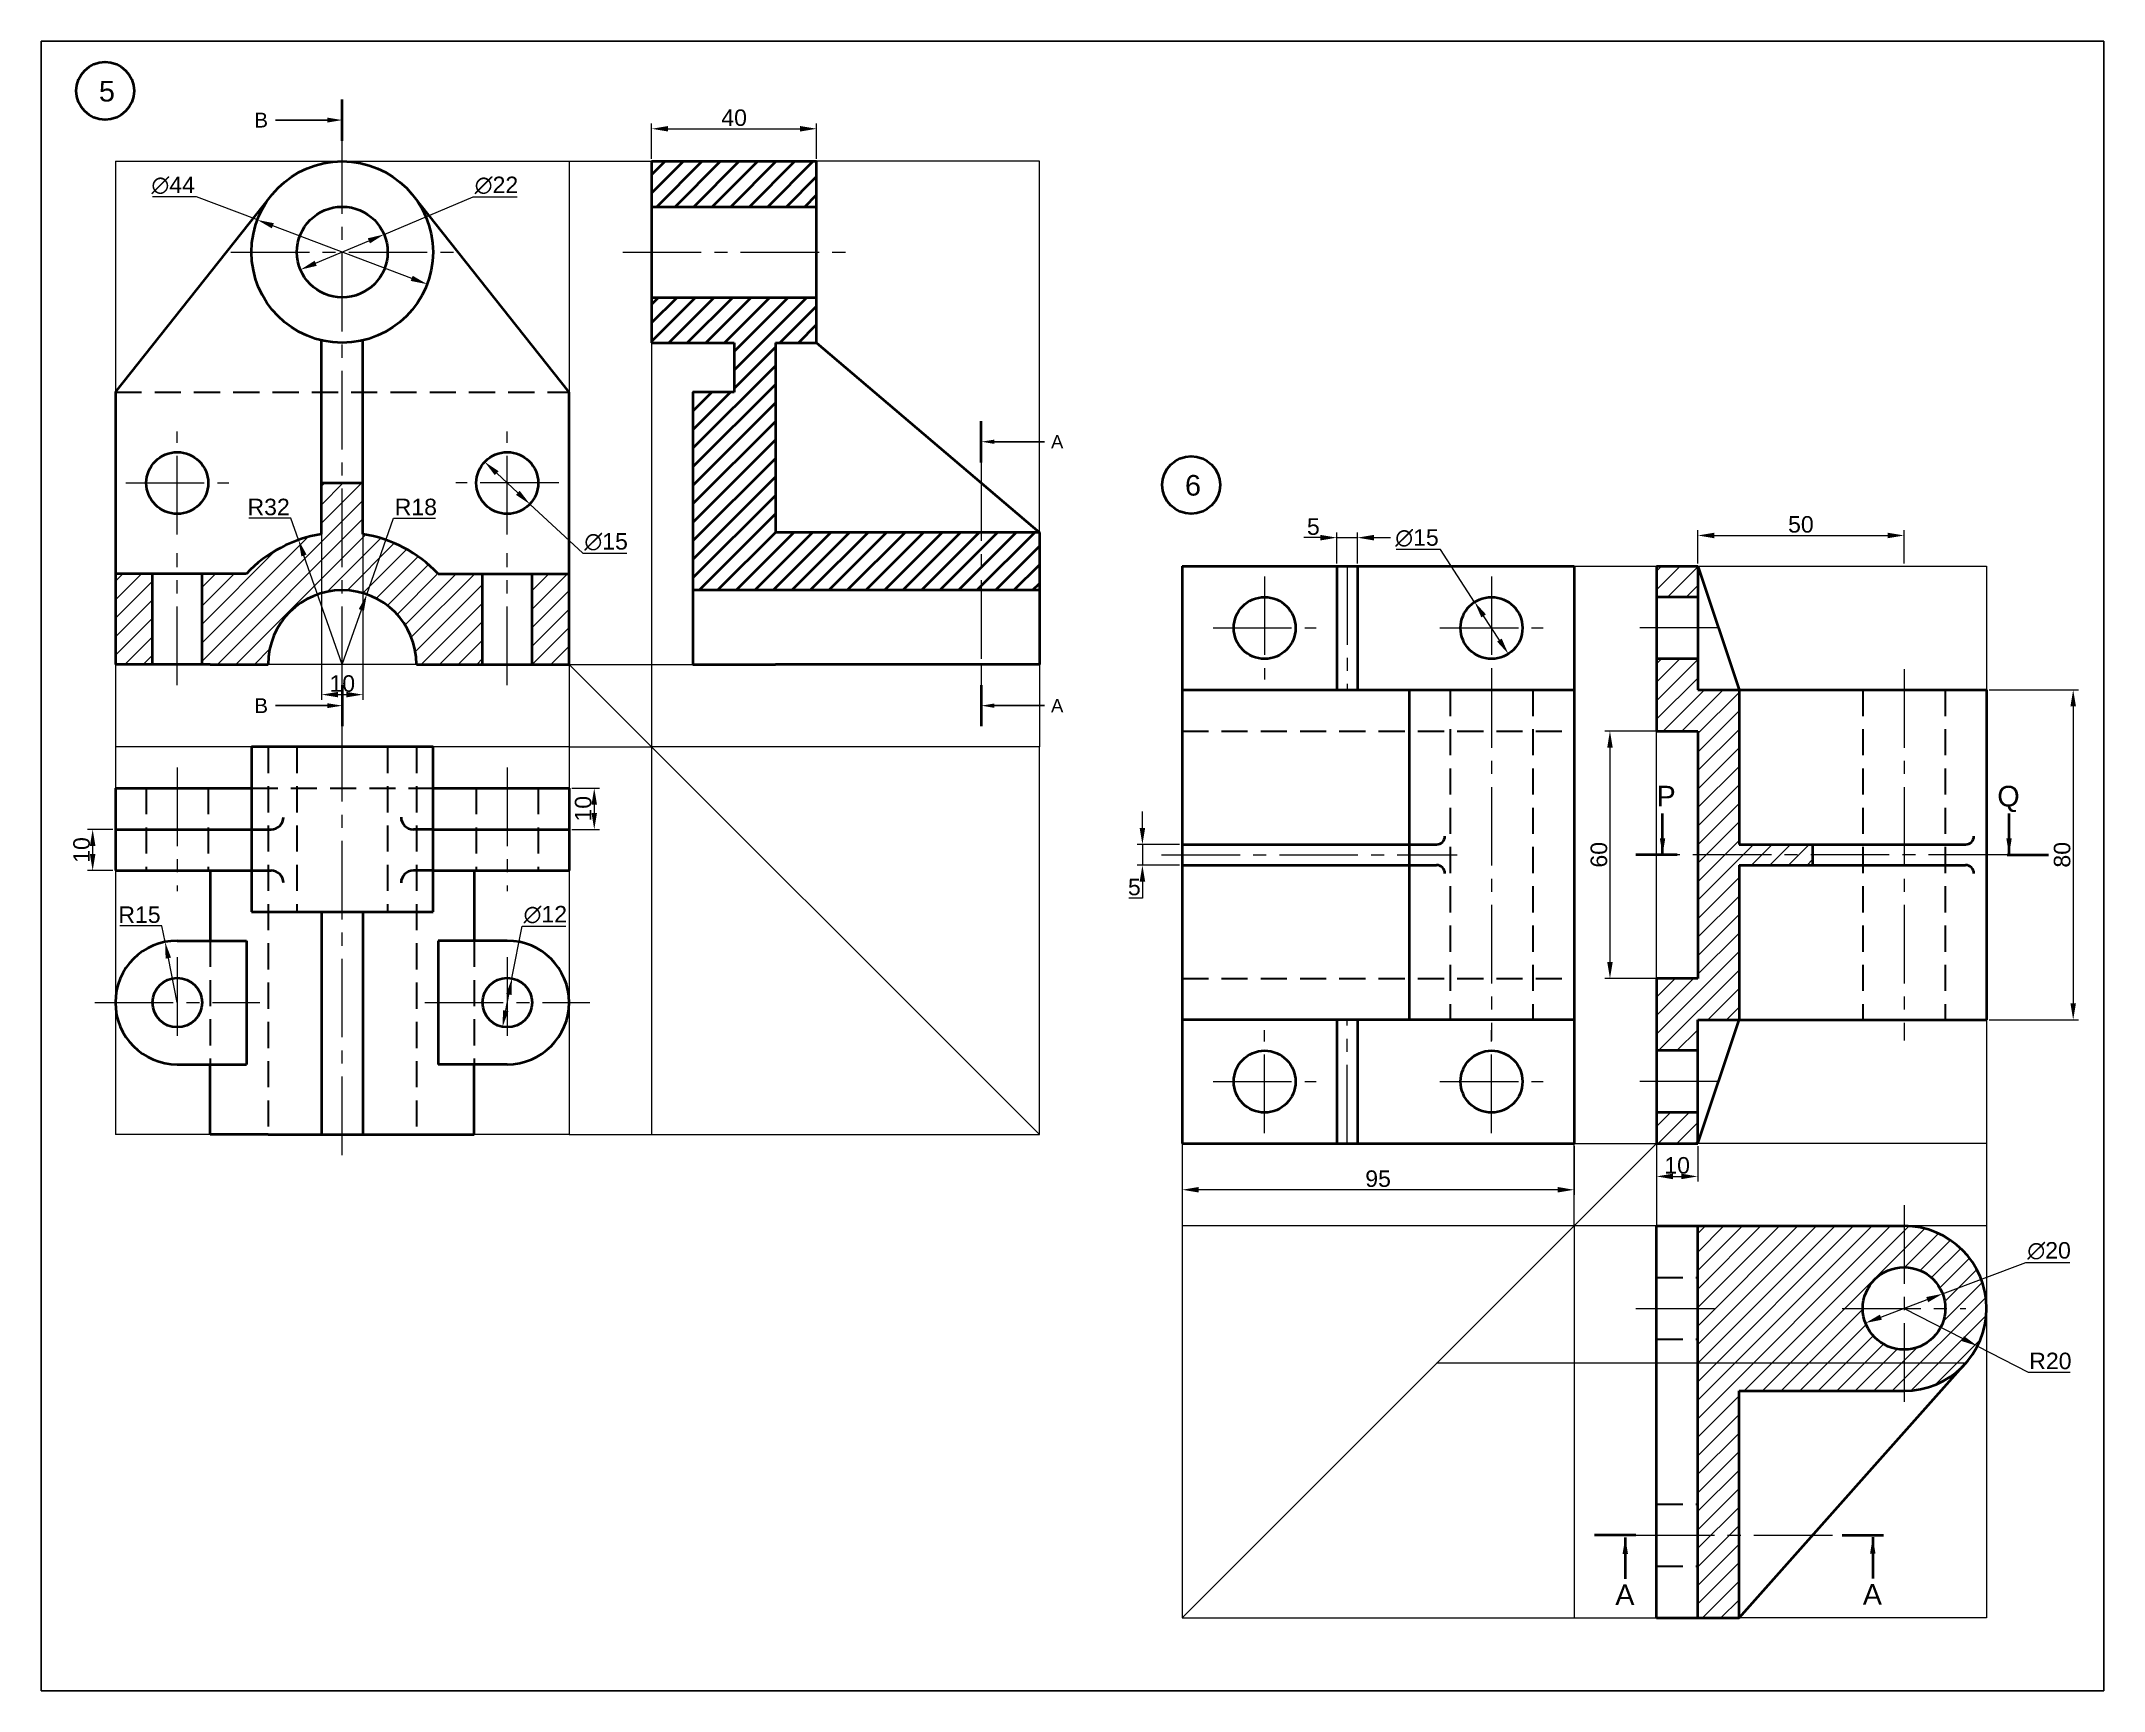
# Model space of a CAD drawing. Header units: millimetres. Extents: x -163670 to 2400, y 0 to 52589.
# Drawn here: x 1100 to 1600, y 0 to 400 of the extents above; entities that cross this region are included whole.
import ezdxf
from ezdxf import colors
from ezdxf.entities.mleader import LeaderData, LeaderLine
from ezdxf.math import Vec2, Vec3

# ---------------------------------------------------------------- set-up
doc = ezdxf.new("R2010")
doc.units = ezdxf.units.MM
doc.linetypes.add('CENTER2', pattern=[28.575, 19.05, -3.175, 3.175, -3.175])
doc.linetypes.add('DASHED2', pattern=[9.525, 6.35, -3.175])
for name, color, linetype, lineweight in [('Centre', 1, 'CENTER2', 20), ('Dim and Hatch', 6, 'Continuous', 20), ('Hidden', 3, 'DASHED2', 30), ('Object', 2, 'Continuous', 40), ('Projection', 5, 'Continuous', 5)]:
    doc.layers.add(name, color=color, linetype=linetype, lineweight=lineweight)
doc.styles.get("Standard").update_dxf_attribs({"font": 'arial.ttf'})
doc.dimstyles.new('ISO-25', dxfattribs={"dimtxt": 4, "dimasz": 4, "dimexe": 1.25, "dimexo": 0.625, "dimtad": 1, "dimtoh": 1, "dimdec": 0, "dimtxsty": 'Standard', "dimcen": 2.5, "dimclrd": 256, "dimclre": 256, "dimclrt": 256, "dimadec": 0, "dimazin": 0, "dimtfac": 1, "dimtdec": 0, "dimtmove": 0, "dimatfit": 2, "dimfxl": 1, "dimlwd": -1, "dimlwe": -1, "dimarcsym": 0})
pattern_1 = [(45, (1067.9732, 70.8788), (-2.245064, 2.245064), [])]
pattern_2 = [(45, (1291.5818, -27.2835), (-2.245064, 2.245064), [])]

msp = doc.modelspace()

# ---------------------------------------------------------------- texts
at = {"layer": 'Object', "char_height": 5, "attachment_point": 1}
for s, width, gutter_width, insert in [('5', 42.3293, 25, (1113.98, 390.38)), ('6', 42.3293, 25, (1377.27, 294.82)), ('Q', 9.1337, 12.5, (1574.19, 219.44)), ('A', 3.2236, 12.5, (1481.58, 25.77)), ('A', 3.2236, 12.5, (1541.58, 25.85))]:
    msp.add_mtext_dynamic_manual_height_columns(s, width=width, gutter_width=gutter_width, heights=[0], dxfattribs=dict(at, insert=insert))
at = {"layer": 'Object', "insert": (1491.58, 219.44), "char_height": 5, "attachment_point": 1}
msp.add_mtext('P', dxfattribs=at)

# ---------------------------------------------------------------- blocks, each defined once
blk = doc.blocks.new('*D51')
at = {"layer": 'Defpoints', "color": 0, "transparency": 16777216}
for p in [(1152.4, 356.67), (1193.55, 341.09)]:
    blk.add_point(p, dxfattribs=at)
at = {"layer": 'Dim and Hatch', "transparency": 16777216}
for p, q in [((1137.64, 362.26), (1126.95, 362.26)), ((1152.4, 356.67), (1137.64, 362.26)), ((1189.81, 342.5), (1156.14, 355.25))]:
    blk.add_line(p, q, dxfattribs=at)
for points in [[(1156.38, 355.88), (1155.9, 354.63), (1152.4, 356.67)], [(1190.04, 343.13), (1189.57, 341.88), (1193.55, 341.09)]]:
    blk.add_solid(points, dxfattribs=at)
at = {"layer": 'Dim and Hatch', "transparency": 16777216, "insert": (1131.98, 365.04), "char_height": 4, "attachment_point": 5}
blk.add_mtext('∅44', dxfattribs=at)
blk = doc.blocks.new('*D52')
at = {"layer": 'Defpoints', "color": 0, "transparency": 16777216}
for p in [(1183.11, 353.15), (1162.84, 344.6)]:
    blk.add_point(p, dxfattribs=at)
at = {"layer": 'Dim and Hatch', "transparency": 16777216}
for p, q in [((1183.11, 353.15), (1204.7, 362.26)), ((1204.7, 362.26), (1215.37, 362.26)), ((1166.52, 346.16), (1179.42, 351.6))]:
    blk.add_line(p, q, dxfattribs=at)
for points in [[(1179.16, 352.21), (1179.68, 350.98), (1183.11, 353.15)], [(1166.26, 346.77), (1166.78, 345.54), (1162.84, 344.6)]]:
    blk.add_solid(points, dxfattribs=at)
at = {"layer": 'Dim and Hatch', "transparency": 16777216, "insert": (1210.35, 365.04), "char_height": 4, "attachment_point": 5}
blk.add_mtext('∅22', dxfattribs=at)
blk = doc.blocks.new('*D53')
at = {"layer": 'Defpoints', "color": 0, "transparency": 16777216}
for p in [(1207.49, 298), (1218.46, 287.76)]:
    blk.add_point(p, dxfattribs=at)
at = {"layer": 'Dim and Hatch', "transparency": 16777216}
for p, q in [((1210.41, 295.27), (1215.53, 290.49)), ((1218.46, 287.76), (1231.26, 275.82)), ((1231.26, 275.82), (1241.99, 275.82))]:
    blk.add_line(p, q, dxfattribs=at)
for points in [[(1210.87, 295.75), (1209.96, 294.78), (1207.49, 298)], [(1215.99, 290.98), (1215.08, 290), (1218.46, 287.76)]]:
    blk.add_solid(points, dxfattribs=at)
at = {"layer": 'Dim and Hatch', "transparency": 16777216, "insert": (1236.94, 278.6), "char_height": 4, "attachment_point": 5}
blk.add_mtext('∅15', dxfattribs=at)
blk = doc.blocks.new('*D54')
at = {"layer": 'Defpoints', "color": 0, "transparency": 16777216}
for p in [(1178.92, 265.87), (1172.97, 248.88)]:
    blk.add_point(p, dxfattribs=at)
at = {"layer": 'Dim and Hatch', "transparency": 16777216}
for p, q in [((1178.92, 265.87), (1185.41, 284.37)), ((1185.41, 284.37), (1195.6, 284.37)), ((1172.97, 248.88), (1177.6, 262.09))]:
    blk.add_line(p, q, dxfattribs=at)
blk.add_solid([(1176.97, 262.31), (1178.23, 261.87), (1178.92, 265.87)], dxfattribs=at)
at = {"layer": 'Dim and Hatch', "transparency": 16777216, "insert": (1190.81, 287.04), "char_height": 4, "attachment_point": 5}
blk.add_mtext('R18', dxfattribs=at)
blk = doc.blocks.new('*D55')
at = {"layer": 'Defpoints', "color": 0, "transparency": 16777216}
for p in [(1162.36, 279.07), (1172.97, 248.88)]:
    blk.add_point(p, dxfattribs=at)
at = {"layer": 'Dim and Hatch', "transparency": 16777216}
for p, q in [((1160.5, 284.37), (1150.36, 284.37)), ((1162.36, 279.07), (1160.5, 284.37)), ((1172.97, 248.88), (1163.69, 275.3))]:
    blk.add_line(p, q, dxfattribs=at)
blk.add_solid([(1164.32, 275.52), (1163.06, 275.07), (1162.36, 279.07)], dxfattribs=at)
at = {"layer": 'Dim and Hatch', "transparency": 16777216, "insert": (1155.12, 287.04), "char_height": 4, "attachment_point": 5}
blk.add_mtext('R32', dxfattribs=at)
blk = doc.blocks.new('*D56')
at = {"layer": 'Defpoints', "color": 0, "transparency": 16777216}
for p in [(1287.97, 378.77), (1247.97, 370.88), (1287.97, 370.88)]:
    blk.add_point(p, dxfattribs=at)
at = {"layer": 'Dim and Hatch', "transparency": 16777216}
for p, q in [((1247.97, 371.5), (1247.97, 380.02)), ((1287.97, 371.5), (1287.97, 380.02)), ((1251.97, 378.77), (1283.97, 378.77))]:
    blk.add_line(p, q, dxfattribs=at)
for points in [[(1251.97, 379.44), (1251.97, 378.11), (1247.97, 378.77)], [(1283.97, 379.44), (1283.97, 378.11), (1287.97, 378.77)]]:
    blk.add_solid(points, dxfattribs=at)
at = {"layer": 'Dim and Hatch', "transparency": 16777216, "insert": (1267.97, 381.44), "char_height": 4, "attachment_point": 5}
blk.add_mtext('40', dxfattribs=at)
blk = doc.blocks.new('*D57')
at = {"layer": 'Defpoints', "color": 0, "transparency": 16777216}
for p in [(1167.97, 292.88), (1177.97, 292.88), (1177.97, 241.56)]:
    blk.add_point(p, dxfattribs=at)
at = {"layer": 'Dim and Hatch', "transparency": 16777216}
for p, q in [((1167.97, 292.25), (1167.97, 240.31)), ((1177.97, 292.25), (1177.97, 240.31)), ((1171.97, 241.56), (1173.97, 241.56))]:
    blk.add_line(p, q, dxfattribs=at)
for points in [[(1171.97, 242.22), (1171.97, 240.89), (1167.97, 241.56)], [(1173.97, 242.22), (1173.97, 240.89), (1177.97, 241.56)]]:
    blk.add_solid(points, dxfattribs=at)
at = {"layer": 'Dim and Hatch', "transparency": 16777216, "insert": (1172.97, 244.22), "char_height": 4, "attachment_point": 5}
blk.add_mtext('10', dxfattribs=at)
blk = doc.blocks.new('*D58')
at = {"layer": 'Defpoints', "color": 0, "transparency": 16777216}
for p in [(1214.11, 172.77), (1211.84, 160.99)]:
    blk.add_point(p, dxfattribs=at)
at = {"layer": 'Dim and Hatch', "transparency": 16777216}
for p, q in [((1214.11, 172.77), (1216.55, 185.41)), ((1216.55, 185.41), (1227.21, 185.41)), ((1212.59, 164.92), (1213.35, 168.84))]:
    blk.add_line(p, q, dxfattribs=at)
for points in [[(1212.7, 168.97), (1214.01, 168.72), (1214.11, 172.77)], [(1211.94, 165.04), (1213.25, 164.79), (1211.84, 160.99)]]:
    blk.add_solid(points, dxfattribs=at)
at = {"layer": 'Dim and Hatch', "transparency": 16777216, "insert": (1222.19, 188.19), "char_height": 4, "attachment_point": 5}
blk.add_mtext('∅12', dxfattribs=at)
blk = doc.blocks.new('*D59')
at = {"layer": 'Defpoints', "color": 0, "transparency": 16777216}
for p in [(1130.02, 181.59), (1132.97, 166.88)]:
    blk.add_point(p, dxfattribs=at)
at = {"layer": 'Dim and Hatch', "transparency": 16777216}
for p, q in [((1129.23, 185.51), (1119.02, 185.51)), ((1130.02, 181.59), (1129.23, 185.51)), ((1132.97, 166.88), (1130.81, 177.66))]:
    blk.add_line(p, q, dxfattribs=at)
blk.add_solid([(1131.46, 177.79), (1130.15, 177.53), (1130.02, 181.59)], dxfattribs=at)
at = {"layer": 'Dim and Hatch', "transparency": 16777216, "insert": (1123.81, 188.17), "char_height": 4, "attachment_point": 5}
blk.add_mtext('R15', dxfattribs=at)
blk = doc.blocks.new('*D60')
at = {"layer": 'Defpoints', "color": 0, "transparency": 16777216}
for p in [(1117.97, 208.88), (1112.46, 198.88), (1117.97, 198.88)]:
    blk.add_point(p, dxfattribs=at)
at = {"layer": 'Dim and Hatch', "transparency": 16777216}
for p, q in [((1117.35, 208.88), (1111.21, 208.88)), ((1112.46, 204.88), (1112.46, 202.88)), ((1117.35, 198.88), (1111.21, 198.88))]:
    blk.add_line(p, q, dxfattribs=at)
for points in [[(1111.8, 204.88), (1113.13, 204.88), (1112.46, 208.88)], [(1111.8, 202.88), (1113.13, 202.88), (1112.46, 198.88)]]:
    blk.add_solid(points, dxfattribs=at)
at = {"layer": 'Dim and Hatch', "transparency": 16777216, "insert": (1109.79, 203.88), "char_height": 4, "attachment_point": 5, "rotation": 90}
blk.add_mtext('10', dxfattribs=at)
blk = doc.blocks.new('*D61')
at = {"layer": 'Defpoints', "color": 0, "transparency": 16777216}
for p in [(1227.97, 218.88), (1227.97, 208.88), (1234.06, 208.88)]:
    blk.add_point(p, dxfattribs=at)
at = {"layer": 'Dim and Hatch', "transparency": 16777216}
for p, q in [((1228.6, 218.88), (1235.31, 218.88)), ((1234.06, 214.88), (1234.06, 212.88)), ((1228.6, 208.88), (1235.31, 208.88))]:
    blk.add_line(p, q, dxfattribs=at)
for points in [[(1233.39, 214.88), (1234.73, 214.88), (1234.06, 218.88)], [(1233.39, 212.88), (1234.73, 212.88), (1234.06, 208.88)]]:
    blk.add_solid(points, dxfattribs=at)
at = {"layer": 'Dim and Hatch', "transparency": 16777216, "insert": (1231.39, 213.88), "char_height": 4, "attachment_point": 5, "rotation": 90}
blk.add_mtext('10', dxfattribs=at)
blk = doc.blocks.new('*D80')
at = {"layer": 'Defpoints', "color": 0, "transparency": 16777216}
for p in [(1447.49, 264), (1455.67, 251.43)]:
    blk.add_point(p, dxfattribs=at)
at = {"layer": 'Dim and Hatch', "transparency": 16777216}
for p, q in [((1439.19, 276.75), (1428.46, 276.75)), ((1447.49, 264), (1439.19, 276.75)), ((1453.49, 254.78), (1449.67, 260.65))]:
    blk.add_line(p, q, dxfattribs=at)
for points in [[(1450.23, 261.01), (1449.11, 260.29), (1447.49, 264)], [(1454.05, 255.15), (1452.93, 254.42), (1455.67, 251.43)]]:
    blk.add_solid(points, dxfattribs=at)
at = {"layer": 'Dim and Hatch', "transparency": 16777216, "insert": (1433.51, 279.53), "char_height": 4, "attachment_point": 5}
blk.add_mtext('∅15', dxfattribs=at)
blk = doc.blocks.new('*D81')
at = {"layer": 'Defpoints', "color": 0, "transparency": 16777216}
for p in [(1419.08, 279.62), (1414.08, 272.72), (1419.08, 272.72)]:
    blk.add_point(p, dxfattribs=at)
at = {"layer": 'Dim and Hatch', "transparency": 16777216}
for p, q in [((1414.08, 273.34), (1414.08, 280.87)), ((1419.08, 273.34), (1419.08, 280.87)), ((1410.08, 279.62), (1406.08, 279.62)), ((1414.08, 279.62), (1419.08, 279.62)), ((1423.08, 279.62), (1427.08, 279.62))]:
    blk.add_line(p, q, dxfattribs=at)
for points in [[(1410.08, 280.29), (1410.08, 278.95), (1414.08, 279.62)], [(1423.08, 280.29), (1423.08, 278.95), (1419.08, 279.62)]]:
    blk.add_solid(points, dxfattribs=at)
at = {"layer": 'Dim and Hatch', "transparency": 16777216, "insert": (1408.39, 282.28), "char_height": 4, "attachment_point": 5}
blk.add_mtext('5', dxfattribs=at)
blk = doc.blocks.new('*D82')
at = {"layer": 'Defpoints', "color": 0, "transparency": 16777216}
for p in [(1551.58, 92.72), (1569.38, 83.59)]:
    blk.add_point(p, dxfattribs=at)
at = {"layer": 'Dim and Hatch', "transparency": 16777216}
for p, q in [((1551.58, 92.72), (1565.82, 85.42)), ((1569.38, 83.59), (1581.66, 77.29)), ((1581.66, 77.29), (1591.83, 77.29))]:
    blk.add_line(p, q, dxfattribs=at)
blk.add_solid([(1566.12, 86.01), (1565.51, 84.82), (1569.38, 83.59)], dxfattribs=at)
at = {"layer": 'Dim and Hatch', "transparency": 16777216, "insert": (1587.06, 79.96), "char_height": 4, "attachment_point": 5}
blk.add_mtext('R20', dxfattribs=at)
blk = doc.blocks.new('*D73')
at = {"layer": 'Defpoints', "color": 0, "transparency": 16777216}
for p in [(1560.93, 96.26), (1542.23, 89.17)]:
    blk.add_point(p, dxfattribs=at)
at = {"layer": 'Dim and Hatch', "transparency": 16777216}
for p, q in [((1560.93, 96.26), (1581.09, 103.89)), ((1581.09, 103.89), (1591.78, 103.89)), ((1545.97, 90.59), (1557.19, 94.84))]:
    blk.add_line(p, q, dxfattribs=at)
for points in [[(1556.96, 95.47), (1557.43, 94.22), (1560.93, 96.26)], [(1545.73, 91.21), (1546.21, 89.97), (1542.23, 89.17)]]:
    blk.add_solid(points, dxfattribs=at)
at = {"layer": 'Dim and Hatch', "transparency": 16777216, "insert": (1586.75, 106.67), "char_height": 4, "attachment_point": 5}
blk.add_mtext('∅20', dxfattribs=at)
blk = doc.blocks.new('*D74')
at = {"layer": 'Defpoints', "color": 0, "transparency": 16777216}
for p in [(1571.58, 242.72), (1571.58, 162.72), (1592.59, 162.72)]:
    blk.add_point(p, dxfattribs=at)
at = {"layer": 'Dim and Hatch', "transparency": 16777216}
for p, q in [((1572.21, 242.72), (1593.84, 242.72)), ((1592.59, 238.72), (1592.59, 166.72)), ((1572.21, 162.72), (1593.84, 162.72))]:
    blk.add_line(p, q, dxfattribs=at)
for points in [[(1591.92, 238.72), (1593.26, 238.72), (1592.59, 242.72)], [(1591.92, 166.72), (1593.26, 166.72), (1592.59, 162.72)]]:
    blk.add_solid(points, dxfattribs=at)
at = {"layer": 'Dim and Hatch', "transparency": 16777216, "insert": (1589.92, 202.72), "char_height": 4, "attachment_point": 5, "rotation": 90}
blk.add_mtext('80', dxfattribs=at)
blk = doc.blocks.new('*D75')
at = {"layer": 'Defpoints', "color": 0, "transparency": 16777216}
for p in [(1376.58, 205.22), (1366.95, 200.22), (1376.58, 200.22)]:
    blk.add_point(p, dxfattribs=at)
at = {"layer": 'Dim and Hatch', "transparency": 16777216}
for p, q in [((1366.95, 209.22), (1366.95, 213.22)), ((1375.96, 205.22), (1365.7, 205.22)), ((1366.95, 205.22), (1366.95, 200.22)), ((1375.96, 200.22), (1365.7, 200.22)), ((1366.95, 196.22), (1366.95, 192.22)), ((1366.95, 192.22), (1363.67, 192.22))]:
    blk.add_line(p, q, dxfattribs=at)
for points in [[(1366.28, 209.22), (1367.62, 209.22), (1366.95, 205.22)], [(1366.28, 196.22), (1367.62, 196.22), (1366.95, 200.22)]]:
    blk.add_solid(points, dxfattribs=at)
at = {"layer": 'Dim and Hatch', "transparency": 16777216, "insert": (1365, 194.88), "char_height": 4, "attachment_point": 5}
blk.add_mtext('5', dxfattribs=at)
blk = doc.blocks.new('*D76')
at = {"layer": 'Defpoints', "color": 0, "transparency": 16777216}
for p in [(1551.58, 280.15), (1501.58, 272.72), (1551.58, 272.72)]:
    blk.add_point(p, dxfattribs=at)
at = {"layer": 'Dim and Hatch', "transparency": 16777216}
for p, q in [((1501.58, 273.34), (1501.58, 281.4)), ((1505.58, 280.15), (1547.58, 280.15)), ((1551.58, 273.34), (1551.58, 281.4))]:
    blk.add_line(p, q, dxfattribs=at)
for points in [[(1505.58, 280.82), (1505.58, 279.48), (1501.58, 280.15)], [(1547.58, 280.82), (1547.58, 279.48), (1551.58, 280.15)]]:
    blk.add_solid(points, dxfattribs=at)
at = {"layer": 'Dim and Hatch', "transparency": 16777216, "insert": (1526.58, 282.82), "char_height": 4, "attachment_point": 5}
blk.add_mtext('50', dxfattribs=at)
blk = doc.blocks.new('*D77')
at = {"layer": 'Defpoints', "color": 0, "transparency": 16777216}
for p in [(1376.58, 132.72), (1471.58, 132.72), (1376.58, 121.49)]:
    blk.add_point(p, dxfattribs=at)
at = {"layer": 'Dim and Hatch', "transparency": 16777216}
for p, q in [((1376.58, 132.09), (1376.58, 120.24)), ((1471.58, 132.09), (1471.58, 120.24)), ((1467.58, 121.49), (1380.58, 121.49))]:
    blk.add_line(p, q, dxfattribs=at)
for points in [[(1380.58, 122.16), (1380.58, 120.82), (1376.58, 121.49)], [(1467.58, 122.16), (1467.58, 120.82), (1471.58, 121.49)]]:
    blk.add_solid(points, dxfattribs=at)
at = {"layer": 'Dim and Hatch', "transparency": 16777216, "insert": (1424.08, 124.16), "char_height": 4, "attachment_point": 5}
blk.add_mtext('95', dxfattribs=at)
blk = doc.blocks.new('*D78')
at = {"layer": 'Defpoints', "color": 0, "transparency": 16777216}
for p in [(1501.58, 232.72), (1480.29, 172.72), (1501.58, 172.72)]:
    blk.add_point(p, dxfattribs=at)
at = {"layer": 'Dim and Hatch', "transparency": 16777216}
for p, q in [((1500.96, 232.72), (1479.04, 232.72)), ((1480.29, 228.72), (1480.29, 176.72)), ((1500.96, 172.72), (1479.04, 172.72))]:
    blk.add_line(p, q, dxfattribs=at)
for points in [[(1479.63, 228.72), (1480.96, 228.72), (1480.29, 232.72)], [(1479.63, 176.72), (1480.96, 176.72), (1480.29, 172.72)]]:
    blk.add_solid(points, dxfattribs=at)
at = {"layer": 'Dim and Hatch', "transparency": 16777216, "insert": (1477.63, 202.72), "char_height": 4, "attachment_point": 5, "rotation": 90}
blk.add_mtext('60', dxfattribs=at)
blk = doc.blocks.new('*D79')
at = {"layer": 'Defpoints', "color": 0, "transparency": 16777216}
for p in [(1491.58, 132.72), (1501.58, 132.72), (1501.58, 124.72)]:
    blk.add_point(p, dxfattribs=at)
at = {"layer": 'Dim and Hatch', "transparency": 16777216}
for p, q in [((1491.58, 132.09), (1491.58, 123.47)), ((1501.58, 132.09), (1501.58, 123.47)), ((1495.58, 124.72), (1497.58, 124.72))]:
    blk.add_line(p, q, dxfattribs=at)
for points in [[(1495.58, 125.39), (1495.58, 124.05), (1491.58, 124.72)], [(1497.58, 125.39), (1497.58, 124.05), (1501.58, 124.72)]]:
    blk.add_solid(points, dxfattribs=at)
at = {"layer": 'Dim and Hatch', "transparency": 16777216, "insert": (1496.58, 127.39), "char_height": 4, "attachment_point": 5}
blk.add_mtext('10', dxfattribs=at)

# ---------------------------------------------------------------- dimensions: what is measured, and where the dimension line sits
at = {"layer": 'Dim and Hatch'}
for base, p1, p2, picture, middle in [((1287.97, 378.77), (1247.97, 370.88), (1287.97, 370.88), '*D56', (1267.97, 381.44)), ((1177.97, 241.56), (1167.97, 292.88), (1177.97, 292.88), '*D57', (1172.97, 244.22)), ((1551.58, 280.15), (1501.58, 272.72), (1551.58, 272.72), '*D76', (1526.58, 282.82)), ((1376.58, 121.49), (1471.58, 132.72), (1376.58, 132.72), '*D77', (1424.08, 124.16)), ((1501.58, 124.72), (1491.58, 132.72), (1501.58, 132.72), '*D79', (1496.58, 127.39))]:
    dim = msp.add_linear_dim(base=base, p1=p1, p2=p2, dimstyle='ISO-25', dxfattribs=at)
    dim.commit()
    dim.dimension.update_dxf_attribs({"geometry": picture, "text_midpoint": middle})
for p1, p2, picture, middle in [((1193.55, 341.09), (1152.4, 356.67), '*D51', (1131.98, 362.26)), ((1162.84, 344.6), (1183.11, 353.15), '*D52', (1210.35, 362.26)), ((1207.49, 298), (1218.46, 287.76), '*D53', (1236.94, 275.82)), ((1455.67, 251.43), (1447.49, 264), '*D80', (1433.51, 276.75)), ((1211.84, 160.99), (1214.11, 172.77), '*D58', (1222.19, 185.41)), ((1542.23, 89.17), (1560.93, 96.26), '*D73', (1586.75, 103.89))]:
    dim = msp.add_diameter_dim_2p(p1=p1, p2=p2, dimstyle='ISO-25', dxfattribs=at)
    dim.commit()
    dim.dimension.update_dxf_attribs({"geometry": picture, "text_midpoint": middle, "dimtype": 163})
for center, mpoint, picture, middle in [((1172.97, 248.88), (1162.36, 279.07), '*D55', (1155.12, 284.37)), ((1172.97, 248.88), (1178.92, 265.87), '*D54', (1190.81, 284.37)), ((1132.97, 166.88), (1130.02, 181.59), '*D59', (1123.81, 185.51)), ((1551.58, 92.72), (1569.38, 83.59), '*D82', (1587.06, 77.29))]:
    dim = msp.add_radius_dim(center=center, mpoint=mpoint, dimstyle='ISO-25', dxfattribs=at)
    dim.commit()
    dim.dimension.update_dxf_attribs({"geometry": picture, "text_midpoint": middle, "dimtype": 164})
dim = msp.add_linear_dim(base=(1419.08, 279.62), p1=(1414.08, 272.72), p2=(1419.08, 272.72), dimstyle='ISO-25', override={"dimtmove": 2}, dxfattribs=at)
dim.commit()
dim.dimension.update_dxf_attribs({"geometry": '*D81', "text_midpoint": (1408.39, 282.28), "dimtype": 160})
for base, p1, p2, picture, middle in [((1592.59, 162.72), (1571.58, 242.72), (1571.58, 162.72), '*D74', (1589.92, 202.72)), ((1480.29, 172.72), (1501.58, 232.72), (1501.58, 172.72), '*D78', (1477.63, 202.72)), ((1234.06, 208.88), (1227.97, 218.88), (1227.97, 208.88), '*D61', (1231.39, 213.88)), ((1366.95, 200.22), (1376.58, 205.22), (1376.58, 200.22), '*D75', (1365, 194.88)), ((1112.46, 198.88), (1117.97, 208.88), (1117.97, 198.88), '*D60', (1109.79, 203.88))]:
    dim = msp.add_linear_dim(base=base, p1=p1, p2=p2, angle=90, dimstyle='ISO-25', dxfattribs=at)
    dim.commit()
    dim.dimension.update_dxf_attribs({"geometry": picture, "text_midpoint": middle})

# ---------------------------------------------------------------- hatches: boundary and pattern name
at = {"layer": 'Dim and Hatch'}
h = msp.add_hatch(dxfattribs=at)
h.set_pattern_fill('ANSI31', color=256)
h.set_pattern_definition(pattern_1)
h.paths.add_polyline_path([(1126.97, 270.88), (1117.97, 270.88), (1117.97, 248.88), (1126.97, 248.88)])
h.paths.add_polyline_path([(1172.97, 266.88), (1172.97, 292.88), (1167.97, 292.88), (1167.97, 280.49, 0.165451), (1149.74, 270.88), (1138.97, 270.88), (1138.97, 248.88), (1140.97, 248.88), (1154.97, 248.88, -0.414214)])
h.paths.add_polyline_path([(1206.97, 270.88), (1196.21, 270.88, 0.165451), (1177.97, 280.49), (1177.97, 292.88), (1172.97, 292.88), (1172.97, 266.88, -0.414214), (1190.97, 248.88), (1204.97, 248.88), (1206.97, 248.88)])
h.paths.add_polyline_path([(1227.97, 270.88), (1218.97, 270.88), (1218.97, 248.88), (1227.97, 248.88)])
h = msp.add_hatch(dxfattribs=at)
h.set_pattern_fill('ANSI31', color=256)
h.set_pattern_definition(pattern_2)
h.paths.add_polyline_path([(1501.58, 272.72), (1491.58, 272.72), (1491.58, 265.22), (1501.58, 265.22)])
h.paths.add_polyline_path([(1511.58, 242.72), (1501.58, 242.72), (1501.58, 250.22), (1491.58, 250.22), (1491.58, 232.72), (1501.58, 232.72), (1501.58, 202.72), (1529.39, 202.72), (1529.39, 205.22), (1511.58, 205.22)])
h.paths.add_polyline_path([(1511.58, 200.22), (1529.39, 200.22), (1529.39, 202.72), (1501.58, 202.72), (1501.58, 172.72), (1491.58, 172.72), (1491.58, 155.22), (1501.58, 155.22), (1501.58, 162.72), (1511.58, 162.72)])
h.paths.add_polyline_path([(1501.58, 140.22), (1491.58, 140.22), (1491.58, 132.72), (1501.58, 132.72)])
h = msp.add_hatch(dxfattribs=at)
h.set_pattern_fill('ANSI31', color=256)
h.set_pattern_definition(pattern_2)
h.paths.add_polyline_path([(1501.58, 17.72), (1511.58, 17.72), (1511.58, 72.72), (1551.58, 72.72, 1), (1551.58, 112.72), (1501.58, 112.72)])
h.paths.add_polyline_path([(1561.58, 92.72, -1), (1541.58, 92.72, -1)], flags=16)
at = {"layer": 'Object'}
h = msp.add_hatch(dxfattribs=at)
h.set_pattern_fill('ANSI31', color=6)
h.set_pattern_definition(pattern_1)
h.paths.add_polyline_path([(1287.97, 337.88), (1247.97, 337.88), (1247.97, 326.88), (1287.97, 326.88)])
h.paths.add_polyline_path([(1287.97, 370.88), (1247.97, 370.88), (1247.97, 359.88), (1287.97, 359.88)])
h = msp.add_hatch(dxfattribs=at)
h.set_pattern_fill('ANSI31', color=6)
h.set_pattern_definition(pattern_1)
h.paths.add_polyline_path([(1341.97, 280.88), (1277.97, 280.88), (1277.97, 326.88), (1267.97, 326.88), (1267.97, 314.88), (1257.97, 314.88), (1257.97, 266.88), (1341.97, 266.88)])

# ---------------------------------------------------------------- linework, layer by layer
msp.add_lwpolyline([(1100, 0), (1600, 0), (1600, 400), (1100, 400)], close=True)
at = {"layer": 'Centre'}
for p, q in [((1172.97, 243.88), (1172.97, 375.88)), ((1145.97, 348.88), (1199.97, 348.88)), ((1240.97, 348.88), (1294.97, 348.88)), ((1132.97, 280.38), (1132.97, 305.38)), ((1212.97, 280.38), (1212.97, 305.38)), ((1327.89, 297.88), (1327.89, 248.88)), ((1120.47, 292.88), (1145.47, 292.88)), ((1225.47, 292.88), (1200.47, 292.88)), ((1132.97, 243.88), (1132.97, 275.88)), ((1212.97, 243.88), (1212.97, 275.88)), ((1396.58, 270.22), (1396.58, 245.22)), ((1416.58, 272.72), (1416.58, 242.72)), ((1451.58, 270.22), (1451.58, 245.22)), ((1384.08, 257.72), (1409.08, 257.72)), ((1439.08, 257.72), (1464.08, 257.72)), ((1506.58, 257.72), (1486.58, 257.72)), ((1327.89, 248.88), (1327.89, 243.88)), ((1451.58, 247.72), (1451.58, 157.72)), ((1551.58, 247.72), (1551.58, 157.72)), ((1172.97, 129.88), (1172.97, 233.88)), ((1132.97, 223.88), (1132.97, 193.88)), ((1212.97, 223.88), (1212.97, 193.88)), ((1371.58, 202.72), (1443.28, 202.72)), ((1576.58, 202.72), (1496.58, 202.72)), ((1132.97, 177.88), (1132.97, 155.88)), ((1212.97, 177.88), (1212.97, 155.88)), ((1112.97, 166.88), (1152.97, 166.88)), ((1192.97, 166.88), (1232.97, 166.88)), ((1396.58, 135.22), (1396.58, 160.22)), ((1416.58, 132.72), (1416.58, 162.72)), ((1451.58, 135.22), (1451.58, 160.22)), ((1384.08, 147.72), (1409.08, 147.72)), ((1439.08, 147.72), (1464.08, 147.72)), ((1506.58, 147.72), (1486.58, 147.72)), ((1551.58, 117.72), (1551.58, 67.72)), ((1486.58, 92.72), (1506.58, 92.72)), ((1536.58, 92.72), (1566.58, 92.72)), ((1486.58, 37.72), (1536.58, 37.72))]:
    msp.add_line(p, q, dxfattribs=at)
at = {"layer": 'Hidden'}
for p, q in [((1117.97, 314.88), (1227.97, 314.88)), ((1441.58, 242.72), (1441.58, 162.72)), ((1461.58, 242.72), (1461.58, 162.72)), ((1541.58, 242.72), (1541.58, 162.72)), ((1561.58, 242.72), (1561.58, 162.72)), ((1376.58, 232.72), (1471.58, 232.72)), ((1154.97, 228.88), (1154.97, 134.88)), ((1161.97, 228.88), (1161.97, 188.88)), ((1183.97, 228.88), (1183.97, 188.88)), ((1190.97, 228.88), (1190.97, 134.88)), ((1125.47, 218.88), (1125.47, 198.88)), ((1140.47, 218.88), (1140.47, 198.88)), ((1150.97, 218.88), (1194.97, 218.88)), ((1205.47, 218.88), (1205.47, 198.88)), ((1220.47, 218.88), (1220.47, 198.88)), ((1140.97, 181.88), (1140.97, 151.88)), ((1204.97, 181.88), (1204.97, 151.88)), ((1376.58, 172.72), (1471.58, 172.72)), ((1491.58, 100.22), (1501.58, 100.22)), ((1491.58, 85.22), (1501.58, 85.22)), ((1491.58, 45.22), (1501.58, 45.22)), ((1491.58, 30.22), (1501.58, 30.22))]:
    msp.add_line(p, q, dxfattribs=at)
at = {"layer": 'Object'}
for p, q in [((1172.97, 375.88), (1172.97, 385.88)), ((1247.97, 370.88), (1287.97, 370.88)), ((1247.97, 370.88), (1247.97, 326.88)), ((1287.97, 326.88), (1287.97, 370.88)), ((1117.97, 314.88), (1155.73, 362.54)), ((1227.97, 314.88), (1190.22, 362.54)), ((1247.97, 359.88), (1287.97, 359.88)), ((1247.97, 337.88), (1287.97, 337.88)), ((1167.97, 280.49), (1167.97, 327.45)), ((1167.97, 280.88), (1167.97, 326.88)), ((1177.97, 280.49), (1177.97, 327.45)), ((1247.97, 326.88), (1267.97, 326.88)), ((1267.97, 326.88), (1267.97, 314.88)), ((1277.97, 326.88), (1287.97, 326.88)), ((1277.97, 326.88), (1277.97, 280.88)), ((1287.97, 326.88), (1341.97, 280.88)), ((1117.97, 314.88), (1117.97, 248.88)), ((1227.97, 248.88), (1227.97, 314.88)), ((1267.97, 314.88), (1257.97, 314.88)), ((1257.97, 314.88), (1257.97, 248.88)), ((1327.89, 297.88), (1327.89, 307.88)), ((1167.97, 292.88), (1177.97, 292.88)), ((1341.97, 280.88), (1277.97, 280.88)), ((1341.97, 280.88), (1341.97, 266.88)), ((1149.74, 270.88), (1117.97, 270.88)), ((1126.97, 248.88), (1126.97, 270.88)), ((1138.97, 248.88), (1138.97, 270.88)), ((1196.21, 270.88), (1227.97, 270.88)), ((1206.97, 248.88), (1206.97, 270.88)), ((1218.97, 248.88), (1218.97, 270.88)), ((1376.58, 272.72), (1471.58, 272.72)), ((1376.58, 272.72), (1376.58, 132.72)), ((1414.08, 272.72), (1414.08, 242.72)), ((1419.08, 272.72), (1419.08, 242.72)), ((1471.58, 272.72), (1471.58, 132.72)), ((1491.58, 272.72), (1501.58, 272.72)), ((1491.58, 272.72), (1491.58, 232.72)), ((1501.58, 272.72), (1501.58, 242.72)), ((1501.58, 272.72), (1511.58, 242.72)), ((1341.97, 266.88), (1257.97, 266.88)), ((1341.97, 266.88), (1341.97, 248.88)), ((1501.58, 265.22), (1491.58, 265.22)), ((1501.58, 250.22), (1491.58, 250.22)), ((1140.97, 248.88), (1117.97, 248.88)), ((1140.97, 248.88), (1154.97, 248.88)), ((1190.97, 248.88), (1204.97, 248.88)), ((1204.97, 248.88), (1227.97, 248.88)), ((1257.97, 248.88), (1277.97, 248.88)), ((1341.97, 248.88), (1277.97, 248.88)), ((1172.97, 243.88), (1172.97, 233.88)), ((1327.89, 243.88), (1327.89, 233.88)), ((1376.58, 242.72), (1471.58, 242.72)), ((1431.58, 242.72), (1431.58, 162.72)), ((1501.58, 242.72), (1551.58, 242.72)), ((1501.58, 242.72), (1511.58, 242.72)), ((1511.58, 242.72), (1511.58, 205.22)), ((1551.58, 242.72), (1571.58, 242.72)), ((1571.58, 242.72), (1571.58, 162.72)), ((1491.58, 232.72), (1501.58, 232.72)), ((1501.58, 232.72), (1501.58, 172.72)), ((1150.97, 228.88), (1150.97, 188.88)), ((1194.97, 228.88), (1150.97, 228.88)), ((1194.97, 188.88), (1194.97, 228.88)), ((1117.97, 218.88), (1150.97, 218.88)), ((1117.97, 218.88), (1117.97, 208.88)), ((1194.97, 218.88), (1227.97, 218.88)), ((1227.97, 218.88), (1227.97, 208.88)), ((1117.97, 208.88), (1150.97, 208.88)), ((1117.97, 208.88), (1117.97, 198.88)), ((1150.97, 208.88), (1155.73, 208.88)), ((1194.97, 208.88), (1190.22, 208.88)), ((1194.97, 208.88), (1227.97, 208.88)), ((1227.97, 208.88), (1227.97, 198.88)), ((1376.58, 205.22), (1438.28, 205.22)), ((1438.28, 205.22), (1438.28, 205.22)), ((1440.28, 207.22), (1440.28, 207.22)), ((1511.58, 205.22), (1566.52, 205.22)), ((1529.39, 205.22), (1529.39, 200.22)), ((1566.52, 205.22), (1566.52, 205.22)), ((1568.52, 207.22), (1568.52, 207.22)), ((1376.58, 200.22), (1438.28, 200.22)), ((1438.28, 200.22), (1438.28, 200.22)), ((1496.58, 202.72), (1486.58, 202.72)), ((1511.58, 200.22), (1566.52, 200.22)), ((1511.58, 200.22), (1511.58, 162.72)), ((1566.52, 200.22), (1566.52, 200.22)), ((1576.58, 202.72), (1586.58, 202.72)), ((1117.97, 198.88), (1150.97, 198.88)), ((1140.97, 198.88), (1140.97, 181.88)), ((1150.97, 198.88), (1155.73, 198.88)), ((1155.73, 198.88), (1155.73, 198.88)), ((1158.73, 195.88), (1158.73, 195.88)), ((1187.22, 195.88), (1187.22, 195.88)), ((1194.97, 198.88), (1190.22, 198.88)), ((1190.22, 198.88), (1190.22, 198.88)), ((1194.97, 198.88), (1227.97, 198.88)), ((1204.97, 198.88), (1204.97, 181.88)), ((1440.28, 198.22), (1440.28, 198.22)), ((1568.52, 198.22), (1568.52, 198.22)), ((1150.97, 188.88), (1194.97, 188.88)), ((1167.97, 188.88), (1167.97, 134.88)), ((1177.97, 188.88), (1177.97, 134.88)), ((1132.97, 181.88), (1149.74, 181.88)), ((1149.74, 181.88), (1149.74, 151.88)), ((1212.97, 181.88), (1196.21, 181.88)), ((1196.21, 181.88), (1196.21, 151.88)), ((1501.58, 172.72), (1491.58, 172.72)), ((1491.58, 172.72), (1491.58, 132.72)), ((1471.58, 162.72), (1376.58, 162.72)), ((1414.08, 162.72), (1414.08, 132.72)), ((1419.08, 162.72), (1419.08, 132.72)), ((1501.58, 132.72), (1501.58, 162.72)), ((1501.58, 162.72), (1551.58, 162.72)), ((1501.58, 162.72), (1511.58, 162.72)), ((1501.58, 132.72), (1511.58, 162.72)), ((1551.58, 162.72), (1571.58, 162.72)), ((1501.58, 155.22), (1491.58, 155.22)), ((1132.97, 151.88), (1149.74, 151.88)), ((1140.97, 134.88), (1140.97, 151.88)), ((1212.97, 151.88), (1196.21, 151.88)), ((1204.97, 134.88), (1204.97, 151.88)), ((1501.58, 140.22), (1491.58, 140.22)), ((1154.97, 134.88), (1140.97, 134.88)), ((1154.97, 134.88), (1190.97, 134.88)), ((1190.97, 134.88), (1204.97, 134.88)), ((1376.58, 132.72), (1471.58, 132.72)), ((1491.58, 132.72), (1501.58, 132.72)), ((1491.58, 17.72), (1491.58, 112.72)), ((1491.58, 112.72), (1501.58, 112.72)), ((1501.58, 17.72), (1501.58, 112.72)), ((1501.58, 112.72), (1551.58, 112.72)), ((1511.58, 17.72), (1566.52, 79.42)), ((1511.58, 17.72), (1511.58, 72.72)), ((1511.58, 72.72), (1551.58, 72.72)), ((1486.58, 37.72), (1476.58, 37.72)), ((1536.58, 37.72), (1546.58, 37.72)), ((1491.58, 17.72), (1501.58, 17.72)), ((1501.58, 17.72), (1511.58, 17.72))]:
    msp.add_line(p, q, dxfattribs=at)
for centre, radius in [((1115.49, 387.97), 7), ((1172.97, 348.88), 22), ((1172.97, 348.88), 11), ((1132.97, 292.88), 7.5), ((1212.97, 292.88), 7.5), ((1378.77, 292.4), 7), ((1396.58, 257.72), 7.5), ((1451.58, 257.72), 7.5), ((1132.97, 166.88), 6), ((1212.97, 166.88), 6), ((1396.58, 147.72), 7.5), ((1451.58, 147.72), 7.5), ((1551.58, 92.72), 10)]:
    msp.add_circle(centre, radius, dxfattribs=at)
for centre, radius, start, end in [((1172.97, 248.88), 32, 98.9893, 136.5675), ((1172.97, 248.88), 32, 43.4325, 81.0107), ((1172.97, 248.88), 18, 0, 180), ((1155.73, 211.88), 3, 270, 0), ((1190.22, 211.88), 3, 180, 270), ((1438.28, 207.22), 2, 270, 0), ((1566.52, 207.22), 2, 270, 0), ((1438.28, 198.22), 2, 0, 90), ((1566.52, 198.22), 2, 0, 90), ((1155.73, 195.88), 3, 0, 90), ((1190.22, 195.88), 3, 90, 180), ((1132.97, 166.88), 15, 90, 270), ((1212.97, 166.88), 15, 270, 90), ((1551.58, 92.72), 20, 270, 90)]:
    msp.add_arc(centre, radius, start, end, dxfattribs=at)
at = {"layer": 'Projection'}
for p, q in [((1117.97, 370.88), (1227.97, 370.88)), ((1117.97, 370.88), (1117.97, 248.88)), ((1227.97, 370.88), (1227.97, 248.88)), ((1227.97, 370.88), (1247.97, 370.88)), ((1247.97, 370.88), (1247.97, 248.88)), ((1341.97, 370.88), (1247.97, 370.88)), ((1341.97, 248.88), (1341.97, 370.88)), ((1376.58, 132.72), (1376.58, 272.72)), ((1376.58, 272.72), (1471.58, 272.72)), ((1471.58, 132.72), (1471.58, 272.72)), ((1471.58, 272.72), (1491.58, 272.72)), ((1491.58, 272.72), (1571.58, 272.72)), ((1491.58, 132.72), (1491.58, 272.72)), ((1571.58, 272.72), (1571.58, 132.72)), ((1227.97, 248.88), (1117.97, 248.88)), ((1117.97, 248.88), (1117.97, 228.88)), ((1227.97, 248.88), (1227.97, 228.88)), ((1227.97, 248.88), (1247.97, 248.88)), ((1227.97, 248.88), (1341.97, 134.88)), ((1247.97, 248.88), (1341.97, 248.88)), ((1247.97, 248.88), (1247.97, 134.88)), ((1341.97, 248.88), (1341.97, 228.88)), ((1227.97, 228.88), (1117.97, 228.88)), ((1117.97, 228.88), (1117.97, 134.88)), ((1227.97, 228.88), (1227.97, 134.88)), ((1227.97, 228.88), (1247.97, 228.88)), ((1341.97, 228.88), (1247.97, 228.88)), ((1341.97, 134.88), (1341.97, 228.88)), ((1227.97, 134.88), (1117.97, 134.88)), ((1227.97, 134.88), (1247.97, 134.88)), ((1247.97, 134.88), (1341.97, 134.88)), ((1471.58, 132.72), (1376.58, 132.72)), ((1376.58, 132.72), (1376.58, 17.72)), ((1491.58, 132.72), (1376.58, 17.72)), ((1471.58, 132.72), (1491.58, 132.72)), ((1471.58, 112.72), (1471.58, 132.72)), ((1571.58, 132.72), (1491.58, 132.72)), ((1491.58, 132.72), (1491.58, 112.72)), ((1571.58, 132.72), (1571.58, 112.72)), ((1471.58, 112.72), (1376.58, 112.72)), ((1491.58, 112.72), (1471.58, 112.72)), ((1471.58, 112.72), (1471.58, 17.72)), ((1571.58, 112.72), (1491.58, 112.72)), ((1491.58, 17.72), (1491.58, 112.72)), ((1571.58, 112.72), (1571.58, 17.72)), ((1566.52, 79.42), (1438.28, 79.42)), ((1376.58, 17.72), (1491.58, 17.72)), ((1571.58, 17.72), (1491.58, 17.72))]:
    msp.add_line(p, q, dxfattribs=at)

msp.set_redraw_order([(e.dxf.handle, doc.entitydb.next_handle()) for e in msp.query("TEXT MTEXT ATTDEF DIMENSION ARC_DIMENSION")])  # texts and dimensions are drawn at this point

# ---------------------------------------------------------------- leaders
at = {"layer": 'Object'}
for points in [[(1493.04, 202.72), (1493.04, 212.72)], [(1577.04, 202.72), (1577.04, 212.72)], [(1484.01, 37.16), (1484.01, 27.16)], [(1544.01, 37.24), (1544.01, 27.24)]]:
    msp.add_leader(points, dimstyle='ISO-25', dxfattribs=at)
ml = msp.add_multileader_mtext('Standard', dxfattribs=at)
ml.set_content('B', color=256)
ml.set_leader_properties()
ml.build(insert=Vec2(0, 0))
ml.multileader.update_dxf_attribs({"arrow_head_size": 3.6})
ctx = ml.context
ctx.base_point, ctx.char_height, ctx.arrow_head_size, ctx.landing_gap_size, ctx.plane_origin = Vec3(1150.47, 380.88), 3.6, 3.6, 1.8, Vec3(1172.97, 380.88)
ctx.text_align_type = 2
notes = []
notes.append((ctx, [(0, (1, 1, 0), (1163.98, 380.88), (-1, 0), 7.2, [(0, [(1172.97, 380.88)], 0, [])])]))
ctx.mtext.insert, ctx.mtext.alignment, ctx.mtext.flow_direction = Vec3(1154.98, 382.68), 3, 5
ml = msp.add_multileader_mtext('Standard', dxfattribs=at)
ml.set_content('{\\C256;A}', color=256)
ml.set_leader_properties()
ml.build(insert=Vec2(0, 0))
ml.multileader.update_dxf_attribs({"arrow_head_size": 3.2})
ctx = ml.context
ctx.base_point, ctx.char_height, ctx.arrow_head_size, ctx.landing_gap_size, ctx.plane_origin = Vec3(1343.2, 302.88), 3.2, 3.2, 1.6, Vec3(1327.89, 302.88)
notes.append((ctx, [(0, (1, 1, 0), (1336.8, 302.88), (1, 0), 6.4, [(0, [(1327.89, 302.88)], 0, [])])]))
ctx.mtext.insert, ctx.mtext.flow_direction = Vec3(1344.8, 304.48), 5
ml = msp.add_multileader_mtext('Standard', dxfattribs=at)
ml.set_content('B', color=256)
ml.set_leader_properties()
ml.build(insert=Vec2(0, 0))
ml.multileader.update_dxf_attribs({"arrow_head_size": 3.6})
ctx = ml.context
ctx.base_point, ctx.char_height, ctx.arrow_head_size, ctx.landing_gap_size, ctx.plane_origin = Vec3(1150.47, 238.88), 3.6, 3.6, 1.8, Vec3(1172.97, 238.88)
ctx.text_align_type = 2
notes.append((ctx, [(0, (1, 1, 0), (1163.98, 238.88), (-1, 0), 7.2, [(0, [(1172.97, 238.88)], 0, [])])]))
ctx.mtext.insert, ctx.mtext.alignment, ctx.mtext.flow_direction = Vec3(1154.98, 240.68), 3, 5
ml = msp.add_multileader_mtext('Standard', dxfattribs=at)
ml.set_content('{\\C256;A}', color=256)
ml.set_leader_properties()
ml.build(insert=Vec2(0, 0))
ml.multileader.update_dxf_attribs({"arrow_head_size": 3.2})
ctx = ml.context
ctx.base_point, ctx.char_height, ctx.arrow_head_size, ctx.landing_gap_size, ctx.plane_origin = Vec3(1343.2, 238.88), 3.2, 3.2, 1.6, Vec3(1327.89, 238.88)
notes.append((ctx, [(0, (1, 1, 0), (1336.8, 238.88), (1, 0), 6.4, [(0, [(1327.89, 238.88)], 0, [])])]))
ctx.mtext.insert, ctx.mtext.flow_direction = Vec3(1344.8, 240.48), 5
for ctx, leaders in notes:
    for number, flags, end, landing, length, lines in leaders:
        leader = LeaderData()
        leader.index, (leader.has_last_leader_line, leader.has_dogleg_vector, leader.attachment_direction) = number, flags
        leader.last_leader_point, leader.dogleg_vector, leader.dogleg_length = Vec3(end), Vec3(landing), length
        for number, points, colour, breaks in lines:
            line = LeaderLine()
            line.index, line.vertices, line.color, line.breaks = number, Vec3.list(points), colors.encode_raw_color(colour), breaks
            leader.lines.append(line)
        ctx.leaders.append(leader)

doc.saveas('drawing.dxf')
